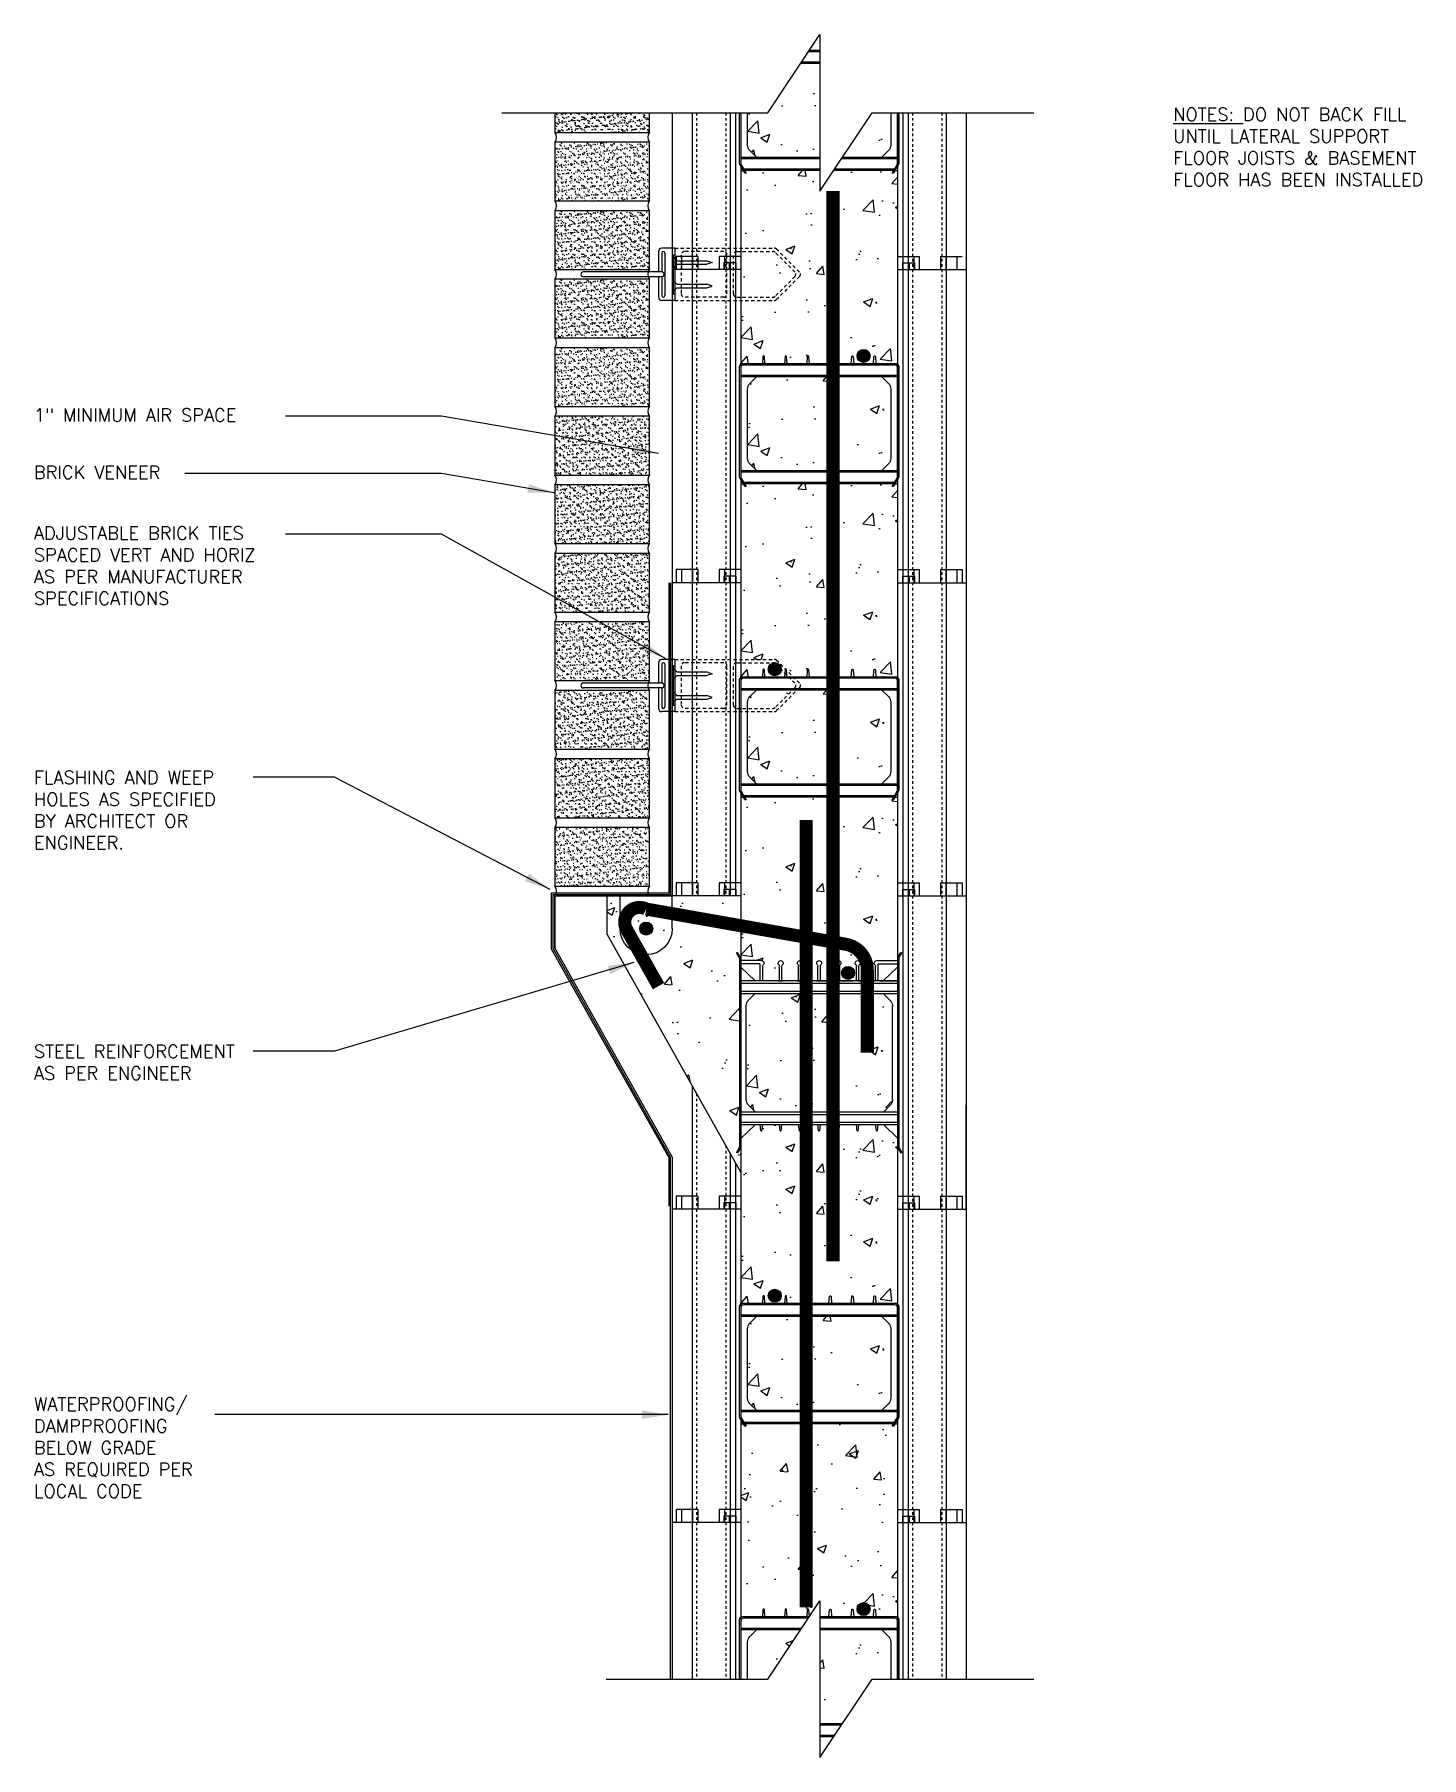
# Model space of a CAD drawing. Header units: inches. Extents: x -22.1 to 31, y -80.7 to -14.7.
import ezdxf

# ---------------------------------------------------------------- set-up
doc = ezdxf.new("R2010")
doc.units = ezdxf.units.IN
doc.header["$MEASUREMENT"] = 0
doc.linetypes.add('DASHED2', pattern=[0.375, 0.25, -0.125])
doc.linetypes.add('HIDDEN2', pattern=[0.1875, 0.125, -0.0625])
for name, color, linetype in [('LAYER 12', 12, 'Continuous'), ('LAYER 13', 13, 'Continuous'), ('LAYER 3', 3, 'Continuous'), ('LAYER 5', 5, 'Continuous'), ('LAYER 7', 7, 'Continuous'), ('LAYER 8', 8, 'Continuous')]:
    doc.layers.add(name, color=color, linetype=linetype)
doc.styles.add('NOTES', font='simplex.shx', dxfattribs={"height": 1})
doc.dimstyles.new('DIM-18$7', dxfattribs={"dimscale": 8, "dimtxt": 0.09375, "dimasz": 0.125, "dimexe": 0.1875, "dimexo": 0.0625, "dimgap": 0.0625, "dimtad": 0, "dimtih": 1, "dimtoh": 1, "dimdec": 4, "dimzin": 3, "dimdsep": 46, "dimlunit": 4, "dimtxsty": 'NOTES', "dimcen": 0.0625, "dimadec": 0, "dimazin": 0, "dimtfac": 1, "dimtdec": 4, "dimtofl": 0, "dimtmove": 0, "dimatfit": 3, "dimfxl": 1, "dimfrac": 2, "dimtolj": 1, "dimtzin": 0, "dimarcsym": 0})
pattern_1 = [(37.5, (0.03125, -1.125), (-0.0078742, 0.240853), [0, -0.19, 0, -0.2125, 0, -0.203125]), (7.5, (0.03125, -1.125), (0.221222, 0.3527683), [0, -0.1025, 0, -0.17125, 0, -0.065625]), (327.5, (-0.1225, -1.125), (0.3892677, 0.0007074), [0, -0.0625, 0, -0.225, 0, -0.29375]), (317.5, (-0.1225, -1.125), (0.3757658, 0.1097094), [0, -0.03125, 0, -0.1475, 0, -0.16875])]

msp = doc.modelspace()

# ---------------------------------------------------------------- texts
at = {"layer": 'LAYER 7', "char_height": 0.5, "attachment_point": 1, "style": 'NOTES'}
for s, insert in [('\\A1;{\\LNOTES:} DO NOT BACK FILL\\PUNTIL LATERAL SUPPORT\\PFLOOR JOISTS & BASEMENT\\PFLOOR HAS BEEN INSTALLED', (21.527, -17.518)), ('\\A1;1" MINIMUM AIR SPACE', (-22.109, -29.034)), ('\\A1;BRICK VENEER', (-22.109, -31.226)), ('\\A1;ADJUSTABLE BRICK TIES\\PSPACED VERT AND HORIZ\\PAS PER MANUFACTURER\\PSPECIFICATIONS', (-22.109, -33.556)), ('\\A1;FLASHING AND WEEP\\PHOLES AS SPECIFIED\\PBY ARCHITECT OR\\PENGINEER.', (-22.109, -42.916)), ('\\A1;STEEL REINFORCEMENT\\PAS PER ENGINEER', (-22.109, -53.408)), ('\\A1;WATERPROOFING/\\PDAMPPROOFING\\PBELOW GRADE\\PAS REQUIRED PER\\PLOCAL CODE', (-22.109, -66.919))]:
    msp.add_mtext_dynamic_manual_height_columns(s, width=21.46361, gutter_width=5, heights=[0], dxfattribs=dict(at, insert=insert))

# ---------------------------------------------------------------- blocks, each defined once
blk = doc.blocks.new('A$C17401F27')
at = {"layer": 'LAYER 8'}
for p, q in [((0, 0), (0, 0.422)), ((0.141, 0.281), (0, 0.422)), ((0, 0), (0.141, 0.141)), ((0.141, 0.281), (1.289, 0.281)), ((0.141, 0.141), (1.289, 0.141)), ((1.5, 0.211), (1.289, 0.281)), ((1.289, 0.141), (1.5, 0.211))]:
    blk.add_line(p, q, dxfattribs=at)
blk = doc.blocks.new('A$C2ABE6609')
at = {"layer": 'LAYER 8'}
for p, q in [((3.594, 2), (3.094, 2)), ((3.594, 2), (3.594, 0)), ((2.969, 1.875), (2.969, 1.094)), ((3.094, 1.812), (3.094, 1.094)), ((3.219, 1.812), (3.219, 0.187)), ((3.531, 1.75), (3.531, 0.25)), ((3.531, 1.75), (3.594, 1.75)), ((3.094, 1.094), (0.094, 1.094)), ((3.094, 0.906), (0.094, 0.906)), ((2.969, 0.906), (2.969, 0.125)), ((3.094, 0.906), (3.094, 0.187)), ((3.531, 0.25), (3.594, 0.25)), ((3.594, 0), (3.094, 0))]:
    blk.add_line(p, q, dxfattribs=at)
at = {"layer": 'LAYER 8', "linetype": 'HIDDEN2'}
for p, q in [((3.594, 2), (7.406, 2)), ((3.844, 1.75), (3.844, 0.25)), ((5.469, 1.875), (3.969, 1.875)), ((5.594, 0.25), (5.594, 1.75)), ((5.844, 0.25), (5.844, 1.75)), ((5.969, 1.875), (7.354, 1.875)), ((8.193, 1.088), (7.443, 1.838)), ((8.37, 1.088), (7.495, 1.963)), ((8.193, 0.912), (7.443, 0.162)), ((8.37, 0.912), (7.495, 0.037)), ((5.469, 0.125), (3.969, 0.125)), ((5.969, 0.125), (7.354, 0.125)), ((3.594, 0), (7.406, 0))]:
    blk.add_line(p, q, dxfattribs=at)
at = {"layer": 'LAYER 8'}
for centre, radius, start, end in [((3.094, 1.875), 0.125, 90, 180), ((3.156, 1.812), 0.0625, 0, 180), ((0.094, 1), 0.0938, 90, 270), ((3.094, 1), 0.0938, 270, 90), ((3.094, 0.125), 0.125, 180, 270), ((3.156, 0.187), 0.0625, 180, 0)]:
    blk.add_arc(centre, radius, start, end, dxfattribs=at)
at = {"layer": 'LAYER 8', "linetype": 'HIDDEN2'}
for centre, start, end in [((7.406, 1.875), 45, 90), ((3.969, 1.75), 90, 180), ((5.469, 1.75), 0, 90), ((5.969, 1.75), 90, 180), ((7.354, 1.75), 45, 90), ((8.104, 1), 315, 45), ((8.281, 1), 315, 45), ((3.969, 0.25), 180, 270), ((5.469, 0.25), 270, 0), ((5.969, 0.25), 180, 270), ((7.354, 0.25), 270, 315), ((7.406, 0.125), 270, 315)]:
    blk.add_arc(centre, 0.125, start, end, dxfattribs=at)
blk = doc.blocks.new('A$C5AF63E31')
at = {"layer": 'LAYER 12'}
for p, q in [((0.35, 12.5), (0.35, 12)), ((0.975, 12.5), (0.35, 12.5)), ((0.35, 12.5), (0.35, 12)), ((0.975, 12.5), (0.35, 12.5)), ((0.765, 12), (0.765, 0)), ((0.975, 12.5), (0.975, 12)), ((0.975, 12.5), (0.975, 12)), ((2, 12.5), (2, 12)), ((2.625, 12.5), (2, 12.5)), ((2, 12.5), (2, 12)), ((2.625, 12.5), (2, 12.5)), ((2.175, 12.25), (2.175, 12)), ((2.425, 12.25), (2.175, 12.25)), ((2.175, 12.25), (2.175, 12)), ((2.425, 12.25), (2.175, 12.25)), ((2.21, 12), (2.21, 0)), ((2.425, 12.25), (2.425, 0)), ((2.425, 12.25), (2.425, 12)), ((2.625, 12.5), (2.625, 12)), ((8.625, 12.5), (9.25, 12.5)), ((8.625, 12.5), (8.625, 12)), ((8.625, 12.5), (9.25, 12.5)), ((9.25, 12.5), (9.25, 12)), ((9.25, 12.5), (9.25, 12)), ((10.275, 12.5), (10.275, 12)), ((10.275, 12.5), (10.9, 12.5)), ((10.275, 12.5), (10.275, 12)), ((10.275, 12.5), (10.9, 12.5)), ((10.9, 12.5), (10.9, 12)), ((10.9, 12.5), (10.9, 12)), ((2.5, 9.841), (2.462, 9.819)), ((2.575, 9.624), (2.462, 9.819)), ((2.625, 9.624), (2.5, 9.841)), ((2.575, 9.624), (2.575, 2.376)), ((2.625, 9.624), (2.625, 2.376)), ((3.431, 9.524), (2.625, 9.524)), ((3.362, 9.399), (2.625, 9.399)), ((3.175, 8.745), (2.625, 9.275)), ((3.362, 8.795), (3.362, 9.399)), ((3.462, 8.795), (3.462, 9.313)), ((4.1, 8.795), (4.1, 9.313)), ((4.2, 8.795), (4.2, 9.313)), ((4.837, 8.795), (4.837, 9.313)), ((4.937, 8.795), (4.937, 9.313)), ((5.575, 8.795), (5.575, 9.313)), ((5.675, 8.795), (5.675, 9.313)), ((6.312, 8.795), (6.312, 9.313)), ((6.412, 8.795), (6.412, 9.313)), ((7.05, 8.795), (7.05, 9.313)), ((7.15, 8.795), (7.15, 9.313)), ((7.787, 8.795), (7.787, 9.313)), ((7.837, 9.524), (8.625, 9.524)), ((7.887, 8.795), (7.887, 9.399)), ((7.887, 9.399), (8.625, 9.399)), ((8.075, 8.745), (8.625, 9.275)), ((8.625, 9.624), (8.75, 9.841)), ((8.625, 9.624), (8.625, 2.376)), ((8.675, 9.624), (8.787, 9.819)), ((8.675, 9.624), (8.675, 2.376)), ((8.75, 9.841), (8.787, 9.819)), ((2.625, 8.745), (3.175, 8.745)), ((3.312, 8.745), (2.625, 8.745)), ((2.625, 8.745), (8.625, 8.745)), ((8.625, 8.655), (2.625, 8.655)), ((3.312, 8.745), (3.512, 8.745)), ((4.125, 8.745), (3.512, 8.745)), ((4.05, 8.745), (4.25, 8.745)), ((4.925, 8.745), (4.325, 8.745)), ((4.787, 8.745), (4.987, 8.745)), ((5.675, 8.745), (5.125, 8.745)), ((5.725, 8.745), (5.525, 8.745)), ((6.462, 8.745), (6.262, 8.745)), ((7.2, 8.745), (7, 8.745)), ((7.737, 8.745), (7.937, 8.745)), ((7.937, 8.745), (8.075, 8.745)), ((8.625, 8.355), (2.625, 8.355)), ((8.625, 8.265), (2.625, 8.265)), ((3.175, 8.265), (2.903, 7.993)), ((8.075, 8.265), (8.327, 8.013)), ((2.815, 4.199), (2.815, 7.78)), ((8.415, 4.199), (8.415, 7.8)), ((10.485, 4.719), (10.485, 0)), ((3.165, 3.725), (2.903, 3.987)), ((8.065, 3.725), (8.327, 3.987)), ((2.625, 3.725), (8.625, 3.725)), ((8.625, 3.635), (2.625, 3.635)), ((8.625, 3.335), (2.625, 3.335)), ((8.625, 3.245), (2.625, 3.245)), ((3.165, 3.245), (2.625, 2.724)), ((3.393, 3.011), (3.362, 3.245)), ((3.432, 3.011), (3.462, 3.245)), ((4.13, 3.011), (4.1, 3.245)), ((4.17, 3.011), (4.2, 3.245)), ((4.868, 3.011), (4.837, 3.245)), ((4.907, 3.011), (4.937, 3.245)), ((5.605, 3.011), (5.575, 3.245)), ((5.645, 3.011), (5.675, 3.245)), ((6.343, 3.011), (6.312, 3.245)), ((6.382, 3.011), (6.412, 3.245)), ((7.08, 3.011), (7.05, 3.245)), ((7.12, 3.011), (7.15, 3.245)), ((7.818, 3.011), (7.787, 3.245)), ((7.857, 3.011), (7.887, 3.245)), ((8.065, 3.245), (8.625, 2.71)), ((2.575, 2.376), (2.462, 2.181)), ((2.5, 2.159), (2.462, 2.181)), ((2.625, 2.376), (2.5, 2.159)), ((8.625, 2.376), (8.75, 2.159)), ((8.675, 2.376), (8.787, 2.181)), ((8.75, 2.159), (8.787, 2.181)), ((9.04, 2.151), (9.04, 0)), ((8.825, 1.768), (8.825, 0)), ((0.15, 0.5), (0.15, 0)), ((0.775, 0.5), (0.15, 0.5)), ((0.354, 0.5), (0.354, 0)), ((0.979, 0.5), (0.354, 0.5)), ((0.354, 0.5), (0.354, 0)), ((0.979, 0.5), (0.354, 0.5)), ((0.354, 0.5), (0.354, 0)), ((0.979, 0.5), (0.354, 0.5)), ((0.775, 0.5), (0.775, 0)), ((0.979, 0.5), (0.979, 0)), ((0.979, 0.5), (0.979, 0)), ((0.979, 0.5), (0.979, 0)), ((1.8, 0.5), (1.8, 0)), ((2.425, 0.5), (1.8, 0.5)), ((1.975, 0.25), (1.975, 0)), ((2.225, 0.25), (1.975, 0.25)), ((2.004, 0.5), (2.004, 0)), ((2.625, 0.5), (2.004, 0.5)), ((2.004, 0.5), (2.004, 0)), ((2.625, 0.5), (2.004, 0.5)), ((2.004, 0.5), (2.004, 0)), ((2.625, 0.5), (2.004, 0.5)), ((2.179, 0.25), (2.179, 0)), ((2.429, 0.25), (2.179, 0.25)), ((2.179, 0.25), (2.179, 0)), ((2.429, 0.25), (2.179, 0.25)), ((2.179, 0.25), (2.179, 0)), ((2.429, 0.25), (2.179, 0.25)), ((2.425, 0.5), (2.425, 0)), ((2.429, 0.25), (2.429, 0)), ((2.429, 0.25), (2.429, 0)), ((8.625, 0.5), (9.246, 0.5)), ((8.625, 0.5), (9.246, 0.5)), ((8.625, 0.5), (9.246, 0.5)), ((8.821, 0.25), (8.821, 0)), ((8.821, 0.25), (9.071, 0.25)), ((8.821, 0.25), (9.071, 0.25)), ((8.821, 0.25), (8.821, 0)), ((8.821, 0.25), (9.071, 0.25)), ((8.825, 0.5), (8.825, 0)), ((8.825, 0.5), (9.45, 0.5)), ((9.025, 0.25), (9.275, 0.25)), ((9.071, 0.25), (9.071, 0)), ((9.071, 0.25), (9.071, 0)), ((9.071, 0.25), (9.071, 0)), ((9.246, 0.5), (9.246, 0)), ((9.246, 0.5), (9.246, 0)), ((9.246, 0.5), (9.246, 0)), ((9.275, 0.25), (9.275, 0)), ((9.45, 0.5), (9.45, 0)), ((10.271, 0.5), (10.271, 0)), ((10.271, 0.5), (10.896, 0.5)), ((10.271, 0.5), (10.271, 0)), ((10.271, 0.5), (10.896, 0.5)), ((10.271, 0.5), (10.271, 0)), ((10.271, 0.5), (10.896, 0.5)), ((10.475, 0.5), (10.475, 0)), ((10.475, 0.5), (11.1, 0.5)), ((10.896, 0.5), (10.896, 0)), ((10.896, 0.5), (10.896, 0)), ((10.896, 0.5), (10.896, 0)), ((11.1, 0.5), (11.1, 0))]:
    blk.add_line(p, q, dxfattribs=at)
at = {"layer": 'LAYER 12', "linetype": 'DASHED2', "ltscale": 0.15}
for p, q in [((0.925, 12), (0.925, 0)), ((2.05, 12), (2.05, 0)), ((10.325, 4.435), (10.325, 0)), ((9.2, 2.435), (9.2, 0))]:
    blk.add_line(p, q, dxfattribs=at)
at = {"layer": 'LAYER 12'}
for centre, radius, start, end in [((3.425, 9.433), 0.0912, 307.48633, 93.47657), ((3.524, 9.317), 0.0619, 134.99032, 183.92634), ((4.15, 9.43), 0.0936, 311.72787, 228.27213), ((4, 9.313), 0.1, 0, 28.69724), ((4.3, 9.313), 0.1, 151.30276, 180), ((4.887, 9.43), 0.0936, 311.72787, 228.27213), ((4.737, 9.313), 0.1, 0, 28.69724), ((5.037, 9.313), 0.1, 151.30276, 180), ((5.625, 9.43), 0.0936, 311.72787, 228.27213), ((5.475, 9.313), 0.1, 0, 28.69724), ((5.775, 9.313), 0.1, 151.30276, 180), ((6.362, 9.43), 0.0936, 311.72787, 228.27213), ((6.212, 9.313), 0.1, 0, 28.69724), ((6.512, 9.313), 0.1, 151.30276, 180), ((7.1, 9.43), 0.0936, 311.72787, 228.27213), ((6.95, 9.313), 0.1, 0, 28.69724), ((7.25, 9.313), 0.1, 151.30276, 180), ((7.837, 9.43), 0.0936, 90, 228.27204), ((7.675, 9.309), 0.112, 1.59973, 27.09751), ((3.312, 8.795), 0.05, 270, 0), ((3.512, 8.795), 0.05, 180, 270), ((4.05, 8.795), 0.05, 270, 0), ((4.25, 8.795), 0.05, 180, 270), ((4.787, 8.795), 0.05, 270, 0), ((4.987, 8.795), 0.05, 180, 270), ((5.525, 8.795), 0.05, 270, 0), ((5.725, 8.795), 0.05, 180, 270), ((6.262, 8.795), 0.05, 270, 0), ((6.462, 8.795), 0.05, 180, 270), ((7, 8.795), 0.05, 270, 0), ((7.2, 8.795), 0.05, 180, 270), ((7.737, 8.795), 0.05, 270, 0), ((7.937, 8.795), 0.05, 180, 270), ((3.115, 7.78), 0.3, 135, 180), ((8.115, 7.8), 0.3, 0, 45), ((3.115, 4.199), 0.3, 180, 225), ((8.115, 4.199), 0.3, 315, 0), ((3.412, 3.015), 0.02, 191.30993, 348.69007), ((4.15, 3.015), 0.02, 191.30993, 348.69007), ((4.887, 3.015), 0.02, 191.30993, 348.69007), ((5.625, 3.015), 0.02, 191.30993, 348.69007), ((6.362, 3.015), 0.02, 191.30993, 348.69007), ((7.1, 3.015), 0.02, 191.30993, 348.69007), ((7.837, 3.015), 0.02, 191.30993, 348.69007)]:
    blk.add_arc(centre, radius, start, end, dxfattribs=at)
at = {"layer": 'LAYER 3'}
for p, q in [((0, 12), (0, 0)), ((2.625, 12), (0, 12)), ((2.625, 12), (2.625, 0)), ((8.625, 12), (8.625, 0)), ((8.625, 12), (15.75, 12)), ((11.25, 10.75), (11.25, 12)), ((13.25, 10.75), (13.25, 12)), ((13.75, 10.524), (13.75, 12)), ((15.75, 10), (15.75, 12)), ((13.75, 10.524), (8.625, 1.413)), ((15.75, 10), (11.25, 2)), ((11.25, 2), (11.25, 0)), ((2.625, 0), (0, 0)), ((8.625, 0), (11.25, 0))]:
    blk.add_line(p, q, dxfattribs=at)
blk.add_arc((12.25, 10.75), 1, 180, 0, dxfattribs=at)
blk = doc.blocks.new('A$C0D8549CC')
at = {"layer": 'LAYER 12'}
for p, q in [((0.35, 12.5), (0.35, 12)), ((0.975, 12.5), (0.35, 12.5)), ((0.35, 12.5), (0.35, 12)), ((0.975, 12.5), (0.35, 12.5)), ((0.765, 12), (0.765, 0)), ((0.975, 12.5), (0.975, 12)), ((0.975, 12.5), (0.975, 12)), ((2, 12.5), (2, 12)), ((2.625, 12.5), (2, 12.5)), ((2, 12.5), (2, 12)), ((2.625, 12.5), (2, 12.5)), ((2.175, 12.25), (2.175, 12)), ((2.425, 12.25), (2.175, 12.25)), ((2.175, 12.25), (2.175, 12)), ((2.425, 12.25), (2.175, 12.25)), ((2.21, 12), (2.21, 0)), ((2.425, 12.25), (2.425, 0)), ((2.425, 12.25), (2.425, 12)), ((2.625, 12.5), (2.625, 12)), ((8.625, 12.5), (9.25, 12.5)), ((8.625, 12.5), (8.625, 12)), ((8.625, 12.5), (9.25, 12.5)), ((8.825, 12.25), (8.825, 0)), ((8.825, 12.25), (9.075, 12.25)), ((8.825, 12.25), (8.825, 12)), ((8.825, 12.25), (9.075, 12.25)), ((9.04, 12), (9.04, 0)), ((9.075, 12.25), (9.075, 12)), ((9.075, 12.25), (9.075, 12)), ((9.25, 12.5), (9.25, 12)), ((9.25, 12.5), (9.25, 12)), ((10.275, 12.5), (10.275, 12)), ((10.275, 12.5), (10.9, 12.5)), ((10.275, 12.5), (10.275, 12)), ((10.275, 12.5), (10.9, 12.5)), ((10.485, 12), (10.485, 0)), ((10.9, 12.5), (10.9, 12)), ((10.9, 12.5), (10.9, 12)), ((0.15, 0.5), (0.15, 0)), ((0.775, 0.5), (0.15, 0.5)), ((0.354, 0.5), (0.354, 0)), ((0.979, 0.5), (0.354, 0.5)), ((0.354, 0.5), (0.354, 0)), ((0.979, 0.5), (0.354, 0.5)), ((0.354, 0.5), (0.354, 0)), ((0.979, 0.5), (0.354, 0.5)), ((0.775, 0.5), (0.775, 0)), ((0.979, 0.5), (0.979, 0)), ((0.979, 0.5), (0.979, 0)), ((0.979, 0.5), (0.979, 0)), ((1.8, 0.5), (1.8, 0)), ((2.425, 0.5), (1.8, 0.5)), ((1.975, 0.25), (1.975, 0)), ((2.225, 0.25), (1.975, 0.25)), ((2.004, 0.5), (2.004, 0)), ((2.625, 0.5), (2.004, 0.5)), ((2.004, 0.5), (2.004, 0)), ((2.625, 0.5), (2.004, 0.5)), ((2.004, 0.5), (2.004, 0)), ((2.625, 0.5), (2.004, 0.5)), ((2.179, 0.25), (2.179, 0)), ((2.429, 0.25), (2.179, 0.25)), ((2.179, 0.25), (2.179, 0)), ((2.429, 0.25), (2.179, 0.25)), ((2.179, 0.25), (2.179, 0)), ((2.429, 0.25), (2.179, 0.25)), ((2.425, 0.5), (2.425, 0)), ((2.429, 0.25), (2.429, 0)), ((2.429, 0.25), (2.429, 0)), ((8.625, 0.5), (9.246, 0.5)), ((8.625, 0.5), (9.246, 0.5)), ((8.625, 0.5), (9.246, 0.5)), ((8.821, 0.25), (8.821, 0)), ((8.821, 0.25), (9.071, 0.25)), ((8.821, 0.25), (9.071, 0.25)), ((8.821, 0.25), (8.821, 0)), ((8.821, 0.25), (9.071, 0.25)), ((8.825, 0.5), (8.825, 0)), ((8.825, 0.5), (9.45, 0.5)), ((9.025, 0.25), (9.275, 0.25)), ((9.071, 0.25), (9.071, 0)), ((9.071, 0.25), (9.071, 0)), ((9.071, 0.25), (9.071, 0)), ((9.246, 0.5), (9.246, 0)), ((9.246, 0.5), (9.246, 0)), ((9.246, 0.5), (9.246, 0)), ((9.275, 0.25), (9.275, 0)), ((9.45, 0.5), (9.45, 0)), ((10.271, 0.5), (10.271, 0)), ((10.271, 0.5), (10.896, 0.5)), ((10.271, 0.5), (10.271, 0)), ((10.271, 0.5), (10.896, 0.5)), ((10.271, 0.5), (10.271, 0)), ((10.271, 0.5), (10.896, 0.5)), ((10.475, 0.5), (10.475, 0)), ((10.475, 0.5), (11.1, 0.5)), ((10.896, 0.5), (10.896, 0)), ((10.896, 0.5), (10.896, 0)), ((10.896, 0.5), (10.896, 0)), ((11.1, 0.5), (11.1, 0))]:
    blk.add_line(p, q, dxfattribs=at)
at = {"layer": 'LAYER 12', "linetype": 'DASHED2', "ltscale": 0.15}
for p, q in [((0.925, 12), (0.925, 0)), ((2.05, 12), (2.05, 0)), ((9.2, 12), (9.2, 0)), ((10.325, 12), (10.325, 0))]:
    blk.add_line(p, q, dxfattribs=at)
at = {"layer": 'LAYER 12'}
for points in [[(3.449, 8.388), (3.549, 8.388), (3.529, 8.661, 0.919485), (3.469, 8.661), (3.449, 8.388)], [(4.3, 8.388), (4.4, 8.388), (4.379, 8.661, 0.919485), (4.32, 8.661), (4.299, 8.388)], [(5.15, 8.388), (5.25, 8.388), (5.23, 8.661, 0.919485), (5.17, 8.661), (5.15, 8.388)], [(6.1, 8.388), (6, 8.388), (6.02, 8.661, -0.919485), (6.08, 8.661), (6.1, 8.388)], [(6.95, 8.388), (6.85, 8.388), (6.871, 8.661, -0.919485), (6.93, 8.661), (6.951, 8.388)], [(7.801, 8.388), (7.701, 8.388), (7.721, 8.661, -0.919485), (7.781, 8.661), (7.801, 8.388)], [(2.675, 8.388, 0.414214), (2.575, 8.288), (2.575, 4.065, 0.13052), (2.588, 4.015), (2.775, 3.688), (2.825, 3.688), (2.638, 4.015, -0.13052), (2.625, 4.065), (2.625, 8.238, -0.414214), (2.725, 8.338), (3.025, 8.338), (5.625, 8.338), (8.225, 8.338), (8.525, 8.338, -0.414214), (8.625, 8.238), (8.625, 4.065, -0.13052), (8.612, 4.015), (8.425, 3.688), (8.475, 3.688), (8.662, 4.015, 0.13052), (8.675, 4.065), (8.675, 8.288, 0.414214), (8.575, 8.388)], [(3.225, 7.888), (2.973, 7.636, 0.198912), (2.885, 7.424), (2.885, 4.763, 0.198912), (2.973, 4.55), (3.235, 4.288)], [(8.015, 4.288), (8.277, 4.55, 0.198912), (8.365, 4.763), (8.365, 7.424, 0.198912), (8.277, 7.636), (8.025, 7.888)]]:
    blk.add_lwpolyline(points, format="xyb", dxfattribs=at)
for points in [[(2.625, 8.388), (2.675, 8.388), (3.025, 8.388), (5.625, 8.388), (8.225, 8.388), (8.575, 8.388), (8.625, 8.388)], [(2.625, 7.938), (3.025, 7.938), (5.625, 7.938), (8.225, 7.938), (8.625, 7.938)], [(2.625, 7.888), (3.025, 7.888), (5.625, 7.888), (8.225, 7.888), (8.625, 7.888)], [(2.625, 4.288), (3.025, 4.288), (5.625, 4.288), (8.225, 4.288), (8.625, 4.288)], [(2.625, 4.238), (3.025, 4.238), (5.625, 4.238), (8.225, 4.238), (8.625, 4.238)], [(2.718, 3.788), (2.625, 3.788)], [(2.739, 3.838), (3.025, 3.838), (5.625, 3.838), (8.225, 3.838), (8.511, 3.838)], [(2.768, 3.788), (3.025, 3.788), (5.625, 3.788), (8.225, 3.788), (8.482, 3.788)], [(8.625, 3.788), (8.532, 3.788)]]:
    blk.add_lwpolyline(points, dxfattribs=at)
at = {"layer": 'LAYER 3'}
for p, q in [((0, 12), (0, 0)), ((2.625, 12), (0, 12)), ((2.625, 12), (2.625, 0)), ((8.625, 12), (8.625, 0)), ((8.625, 12), (11.25, 12)), ((11.25, 12), (11.25, 0)), ((2.625, 0), (0, 0)), ((8.625, 0), (11.25, 0))]:
    blk.add_line(p, q, dxfattribs=at)

# ---------------------------------------------------------------- hatches: boundary and pattern name
at = {"layer": 'LAYER 12'}
h = msp.add_hatch(dxfattribs=at)
h.set_pattern_fill('AR-SAND', color=256, scale=0.125, style=0)
h.set_pattern_definition([(37.5, (0.03125, 9.375), (-0.0078742, 0.240853), [0, -0.19, 0, -0.2125, 0, -0.203125]), (7.5, (0.03125, 9.375), (0.221222, 0.3527683), [0, -0.1025, 0, -0.17125, 0, -0.065625]), (327.5, (-0.1225, 9.375), (0.3892677, 0.0007074), [0, -0.0625, 0, -0.225, 0, -0.29375]), (317.5, (-0.1225, 9.375), (0.375766, 0.1097094), [0, -0.03125, 0, -0.1475, 0, -0.16875])])
h.paths.add_polyline_path([(-2.156, -17.705), (-2.156, -18.455), (1.469, -18.455), (1.469, -17.705)])
h = msp.add_hatch(dxfattribs=at)
h.set_pattern_fill('AR-SAND', color=256, scale=0.125, style=0)
h.set_pattern_definition([(37.5, (0.03125, 6.75), (-0.0078742, 0.240853), [0, -0.19, 0, -0.2125, 0, -0.203125]), (7.5, (0.03125, 6.75), (0.221222, 0.3527683), [0, -0.1025, 0, -0.17125, 0, -0.065625]), (327.5, (-0.1225, 6.75), (0.3892677, 0.0007074), [0, -0.0625, 0, -0.225, 0, -0.29375]), (317.5, (-0.1225, 6.75), (0.375766, 0.1097094), [0, -0.03125, 0, -0.1475, 0, -0.16875])])
h.paths.add_polyline_path([(-2.156, -18.83), (-2.156, -21.08), (1.469, -21.08), (1.469, -18.83)])
h = msp.add_hatch(dxfattribs=at)
h.set_pattern_fill('AR-SAND', color=256, scale=0.125, style=0)
h.set_pattern_definition([(37.5, (0.03125, 4.125), (-0.0078742, 0.240853), [0, -0.19, 0, -0.2125, 0, -0.203125]), (7.5, (0.03125, 4.125), (0.221222, 0.3527683), [0, -0.1025, 0, -0.17125, 0, -0.065625]), (327.5, (-0.1225, 4.125), (0.3892677, 0.0007074), [0, -0.0625, 0, -0.225, 0, -0.29375]), (317.5, (-0.1225, 4.125), (0.375766, 0.1097094), [0, -0.03125, 0, -0.1475, 0, -0.16875])])
h.paths.add_polyline_path([(-2.156, -21.455), (-2.156, -23.705), (1.469, -23.705), (1.469, -21.455)])
h = msp.add_hatch(dxfattribs=at)
h.set_pattern_fill('AR-SAND', color=256, scale=0.125, style=0)
h.set_pattern_definition([(37.5, (0.03125, 1.5), (-0.0078742, 0.240853), [0, -0.19, 0, -0.2125, 0, -0.203125]), (7.5, (0.03125, 1.5), (0.221222, 0.3527683), [0, -0.1025, 0, -0.17125, 0, -0.065625]), (327.5, (-0.1225, 1.5), (0.3892677, 0.0007074), [0, -0.0625, 0, -0.225, 0, -0.29375]), (317.5, (-0.1225, 1.5), (0.375766, 0.1097094), [0, -0.03125, 0, -0.1475, 0, -0.16875])])
h.paths.add_polyline_path([(-2.156, -24.08), (-2.156, -26.33), (1.469, -26.33), (1.469, -24.08)])
h = msp.add_hatch(dxfattribs=at)
h.set_pattern_fill('AR-SAND', color=256, scale=0.125, style=0)
h.set_pattern_definition(pattern_1)
h.paths.add_polyline_path([(-2.156, -26.705), (-2.156, -28.955), (1.469, -28.955), (1.469, -26.705)])
h = msp.add_hatch(dxfattribs=at)
h.set_pattern_fill('AR-SAND', color=256, scale=0.125, style=0)
h.set_pattern_definition(pattern_1)
h.paths.add_polyline_path([(-2.156, -29.33), (-2.156, -31.58), (1.469, -31.58), (1.469, -29.33)])
h = msp.add_hatch(dxfattribs=at)
h.set_pattern_fill('AR-SAND', color=256, scale=0.125, style=0)
h.set_pattern_definition(pattern_1)
h.paths.add_polyline_path([(1.469, -34.205), (1.469, -31.955), (-2.156, -31.955), (-2.156, -34.205)])
h = msp.add_hatch(dxfattribs=at)
h.set_pattern_fill('AR-SAND', color=256, scale=0.125, style=0)
h.set_pattern_definition(pattern_1)
h.paths.add_polyline_path([(1.469, -36.83), (1.469, -34.58), (-2.156, -34.58), (-2.156, -36.83)])
h = msp.add_hatch(dxfattribs=at)
h.set_pattern_fill('AR-SAND', color=256, scale=0.125, style=0)
h.set_pattern_definition(pattern_1)
h.paths.add_polyline_path([(-2.156, -37.205), (-2.156, -39.455), (1.469, -39.455), (1.469, -37.205)])
h = msp.add_hatch(dxfattribs=at)
h.set_pattern_fill('AR-SAND', color=256, scale=0.125, style=0)
h.set_pattern_definition(pattern_1)
h.paths.add_polyline_path([(-2.156, -39.83), (-2.156, -42.08), (1.469, -42.08), (1.469, -39.83)])
h = msp.add_hatch(dxfattribs=at)
h.set_pattern_fill('AR-SAND', color=256, scale=0.125, style=0)
h.set_pattern_definition(pattern_1)
h.paths.add_polyline_path([(-2.156, -42.455), (-2.156, -44.705), (1.469, -44.705), (1.469, -42.455)])
h = msp.add_hatch(dxfattribs=at)
h.set_pattern_fill('AR-SAND', color=256, scale=0.125, style=0)
h.set_pattern_definition(pattern_1)
h.paths.add_polyline_path([(1.469, -47.33), (1.469, -45.08), (-2.156, -45.08), (-2.156, -47.33)])
at = {"layer": 'LAYER 13'}
h = msp.add_hatch(dxfattribs=at)
h.set_pattern_fill('AR-CONC,_O', color=256, scale=0.5)
h.set_pattern_definition([(50, (5.2288, -19.417), (3.5863, -0.3138), [0.375, -4.125]), (355, (5.2288, -19.417), (-0.6938, 3.761), [0.3, -3.3]), (100.45, (5.5276, -19.443), (2.8925, 3.4472), [0.3187, -3.5057]), (46.184, (5.2288, -18.417), (5.3362, -0.8276), [0.5625, -6.1875]), (96.64, (5.6734, -18.486), (4.6733, 4.8706), [0.478, -5.2586]), (351.18, (5.229, -18.417), (4.6733, 4.8706), [0.45, -4.95]), (21, (5.7288, -18.667), (2.9845, -2.0131), [0.375, -4.125]), (326, (5.7288, -18.667), (1.2166, 3.6258), [0.3, -3.3]), (71.45, (5.9775, -18.8346), (4.2011, 1.6127), [0.3187, -3.5057]), (37.5, (5.2288, -19.4169), (0.0608, 1.66447), [0, -3.26, 0, -3.35, 0, -3.3125]), (7.5, (5.2288, -19.4169), (1.31535, 1.97206), [0, -1.91, 0, -3.185, 0, -1.2625]), (327.5, (4.1138, -19.4169), (2.66911, -0.11277), [0, -1.25, 0, -3.9, 0, -5.175]), (317.5, (3.6138, -19.417), (2.9159, 0.5005), [0, -1.625, 0, -2.59, 0, -3.675])])
h.paths.add_polyline_path([(8, -15.817), (7.969, -15.817), (7.259, -15.817), (6, -17.705), (5.229, -17.705), (5.229, -18.943, 0.198912), (5.317, -19.155), (5.579, -19.417), (8, -19.417)])
h.paths.add_polyline_path([(10.709, -18.943), (10.709, -17.705), (10, -17.705), (8.859, -19.417), (10.359, -19.417), (10.621, -19.155, 0.198912)])
h = msp.add_hatch(dxfattribs=at)
h.set_pattern_fill('AR-CONC,_O', color=256, scale=0.5)
h.set_pattern_definition([(50, (4.9688, -27.317), (3.5863, -0.3138), [0.375, -4.125]), (355, (4.9688, -27.317), (-0.6938, 3.761), [0.3, -3.3]), (100.45, (5.2676, -27.343), (2.8925, 3.4472), [0.3187, -3.5057]), (46.184, (4.9688, -26.317), (5.3362, -0.8276), [0.5625, -6.1875]), (96.636, (5.4134, -26.386), (4.6733, 4.8706), [0.478, -5.2586]), (351.184, (4.969, -26.317), (4.6733, 4.8706), [0.45, -4.95]), (21, (5.4688, -26.567), (2.9845, -2.0131), [0.375, -4.125]), (326, (5.4688, -26.567), (1.2166, 3.6258), [0.3, -3.3]), (71.45, (5.7175, -26.7346), (4.2011, 1.6127), [0.3187, -3.5057]), (37.5, (4.9688, -27.3169), (0.0608, 1.66447), [0, -3.26, 0, -3.35, 0, -3.3125]), (7.5, (4.9688, -27.3169), (1.31535, 1.97206), [0, -1.91, 0, -3.185, 0, -1.2625]), (327.5, (3.8538, -27.3169), (2.66911, -0.11277), [0, -1.25, 0, -3.9, 0, -5.175]), (317.5, (3.3538, -27.317), (2.91593, 0.5005), [0, -1.625, 0, -2.59, 0, -3.675])])
h.paths.add_polyline_path([(10.969, -23.705), (10.969, -19.917), (10.876, -19.917), (10.819, -20.017), (10.769, -20.017), (10.826, -19.917), (10.569, -19.917), (8.526, -19.917), (8, -20.705), (8, -19.917), (7.969, -19.917), (5.369, -19.917), (5.112, -19.917), (5.169, -20.017), (5.119, -20.017), (5.062, -19.917), (4.969, -19.917), (4.969, -22.893), (6.25, -22.893, -0.198912), (6.338, -22.929), (7.213, -23.804, -0.414214), (7.213, -23.981), (6.338, -24.856, -0.198912), (6.25, -24.893), (4.969, -24.893), (4.969, -27.317), (5.019, -27.317), (5.369, -27.317), (5.793, -27.317), (5.813, -27.045, -0.928361), (5.873, -27.044), (5.893, -27.317), (6.643, -27.317), (6.663, -27.045, -0.928361), (6.723, -27.044), (6.743, -27.317), (7.493, -27.317), (7.514, -27.045, -0.928361), (7.574, -27.044), (7.594, -27.317), (7.969, -27.317), (8.344, -27.317), (8.364, -27.045, -0.928215), (8.424, -27.044), (8.444, -27.317), (9.194, -27.317), (9.214, -27.045, -0.928215), (9.274, -27.044), (9.295, -27.317), (10.044, -27.317), (10.065, -27.045, -0.928215), (10.124, -27.044), (10.145, -27.317), (10.569, -27.317), (10.919, -27.317), (10.969, -27.317)])
h.paths.add_polyline_path([(6.518, -27.017, -1), (6.018, -27.017, -1)], flags=16)
h.paths.add_polyline_path([(7.037, -23.981, 0.414214), (7.037, -23.804), (6.287, -23.054, 0.198912), (6.198, -23.018), (4.969, -23.018), (4.969, -23.705), (4.969, -24.768), (6.198, -24.768, 0.198912), (6.287, -24.731)])
h = msp.add_hatch(dxfattribs=at)
h.set_pattern_fill('AR-CONC,_O', color=256, scale=0.5)
h.set_pattern_definition([(50, (5.2288, -31.417), (3.5863, -0.3138), [0.375, -4.125]), (355, (5.2288, -31.417), (-0.6938, 3.761), [0.3, -3.3]), (100.45, (5.5276, -31.443), (2.8925, 3.4472), [0.3187, -3.5057]), (46.184, (5.2288, -30.417), (5.3362, -0.8276), [0.5625, -6.1875]), (96.64, (5.6734, -30.486), (4.6733, 4.8706), [0.478, -5.2586]), (351.18, (5.229, -30.417), (4.6733, 4.8706), [0.45, -4.95]), (21, (5.7288, -30.667), (2.9845, -2.0131), [0.375, -4.125]), (326, (5.7288, -30.667), (1.2166, 3.6258), [0.3, -3.3]), (71.45, (5.9775, -30.8346), (4.2011, 1.6127), [0.3187, -3.5057]), (37.5, (5.2288, -31.4169), (0.0608, 1.66447), [0, -3.26, 0, -3.35, 0, -3.3125]), (7.5, (5.2288, -31.4169), (1.31535, 1.97206), [0, -1.91, 0, -3.185, 0, -1.2625]), (327.5, (4.1138, -31.4169), (2.66911, -0.11277), [0, -1.25, 0, -3.9, 0, -5.175]), (317.5, (3.6138, -31.417), (2.9159, 0.5005), [0, -1.625, 0, -2.59, 0, -3.675])])
h.paths.add_polyline_path([(8.498, -27.817), (7.969, -27.817), (5.569, -27.817), (5.317, -28.069, 0.198912), (5.229, -28.281), (5.229, -30.943, 0.198912), (5.317, -31.155), (5.579, -31.417), (7.969, -31.417), (8.498, -31.417)])
h.paths.add_polyline_path([(10.709, -28.281, 0.198912), (10.621, -28.069), (10.369, -27.817), (8.498, -27.817), (8.498, -31.417), (10.359, -31.417), (10.621, -31.155, 0.198912), (10.709, -30.943)])
h = msp.add_hatch(dxfattribs=at)
h.set_pattern_fill('AR-CONC,_O', color=256, scale=0.5)
h.set_pattern_definition([(50, (4.9688, -39.317), (3.5863, -0.3138), [0.375, -4.125]), (355, (4.9688, -39.317), (-0.6938, 3.761), [0.3, -3.3]), (100.45, (5.2676, -39.343), (2.8925, 3.4472), [0.3187, -3.5057]), (46.184, (4.9688, -38.317), (5.3362, -0.8276), [0.5625, -6.1875]), (96.636, (5.4134, -38.386), (4.6733, 4.8706), [0.478, -5.2586]), (351.184, (4.969, -38.317), (4.6733, 4.8706), [0.45, -4.95]), (21, (5.4688, -38.567), (2.9845, -2.0131), [0.375, -4.125]), (326, (5.4688, -38.567), (1.2166, 3.6258), [0.3, -3.3]), (71.45, (5.7175, -38.7346), (4.2011, 1.6127), [0.3187, -3.5057]), (37.5, (4.9688, -39.3169), (0.0608, 1.66447), [0, -3.26, 0, -3.35, 0, -3.3125]), (7.5, (4.9688, -39.3169), (1.31535, 1.97206), [0, -1.91, 0, -3.185, 0, -1.2625]), (327.5, (3.8538, -39.3169), (2.66911, -0.11277), [0, -1.25, 0, -3.9, 0, -5.175]), (317.5, (3.3538, -39.317), (2.91593, 0.5005), [0, -1.625, 0, -2.59, 0, -3.675])])
h.paths.add_polyline_path([(8.498, -31.917), (7.969, -31.917), (5.369, -31.917), (5.112, -31.917), (5.169, -32.017), (5.119, -32.017), (5.062, -31.917), (4.969, -31.917), (4.969, -35.705), (4.969, -38.643), (6.25, -38.643, -0.198912), (6.338, -38.679), (6.679, -39.02, -0.53835), (6.723, -39.044), (6.725, -39.066), (6.976, -39.317), (7.493, -39.317), (7.514, -39.045, -0.928361), (7.574, -39.044), (7.594, -39.317), (7.969, -39.317), (8.344, -39.317), (8.364, -39.045, -0.928215), (8.424, -39.044), (8.444, -39.317), (8.498, -39.317)])
h.paths.add_polyline_path([(10.969, -35.705), (10.969, -31.917), (10.876, -31.917), (10.819, -32.017), (10.769, -32.017), (10.826, -31.917), (10.569, -31.917), (8.498, -31.917), (8.498, -39.317), (9.194, -39.317), (9.214, -39.045, -0.928215), (9.274, -39.044), (9.295, -39.317), (10.044, -39.317), (10.065, -39.045, -0.928215), (10.124, -39.044), (10.145, -39.317), (10.569, -39.317), (10.919, -39.317), (10.969, -39.317)])
h.paths.add_polyline_path([(9.919, -39.017, -1), (9.419, -39.017, -1)], flags=16)
h.paths.add_polyline_path([(6.654, -39.171), (6.287, -38.804, 0.198912), (6.198, -38.768), (4.969, -38.768), (4.969, -39.317), (5.019, -39.317), (5.369, -39.317), (5.793, -39.317), (5.813, -39.045, -0.928361), (5.873, -39.044), (5.893, -39.317), (6.643, -39.317)], flags=17)
h = msp.add_hatch(dxfattribs=at)
h.set_pattern_fill('AR-CONC,_O', color=256, scale=0.5)
h.set_pattern_definition([(50, (5.2288, -43.417), (3.5863, -0.3138), [0.375, -4.125]), (355, (5.2288, -43.417), (-0.6938, 3.761), [0.3, -3.3]), (100.45, (5.5276, -43.443), (2.8925, 3.4472), [0.3187, -3.5057]), (46.184, (5.2288, -42.417), (5.3362, -0.8276), [0.5625, -6.1875]), (96.64, (5.6734, -42.486), (4.6733, 4.8706), [0.478, -5.2586]), (351.18, (5.229, -42.417), (4.6733, 4.8706), [0.45, -4.95]), (21, (5.7288, -42.667), (2.9845, -2.0131), [0.375, -4.125]), (326, (5.7288, -42.667), (1.2166, 3.6258), [0.3, -3.3]), (71.45, (5.9775, -42.8346), (4.2011, 1.6127), [0.3187, -3.5057]), (37.5, (5.2288, -43.4169), (0.0608, 1.66447), [0, -3.26, 0, -3.35, 0, -3.3125]), (7.5, (5.2288, -43.4169), (1.31535, 1.97206), [0, -1.91, 0, -3.185, 0, -1.2625]), (327.5, (4.1138, -43.4169), (2.66911, -0.11277), [0, -1.25, 0, -3.9, 0, -5.175]), (317.5, (3.6138, -43.417), (2.9159, 0.5005), [0, -1.625, 0, -2.59, 0, -3.675])])
h.paths.add_polyline_path([(6.951, -39.817), (5.569, -39.817), (5.317, -40.069, 0.198912), (5.229, -40.281), (5.229, -40.518), (6.198, -40.518, 0.198912), (6.287, -40.481)], flags=17)
h.paths.add_polyline_path([(8.498, -39.817), (7.969, -39.817), (7.128, -39.817), (6.338, -40.606, -0.198912), (6.25, -40.643), (5.229, -40.643), (5.229, -42.943, 0.198912), (5.317, -43.155), (5.579, -43.417), (7.969, -43.417), (8.498, -43.417)])
h.paths.add_polyline_path([(10.709, -40.281, 0.198912), (10.621, -40.069), (10.369, -39.817), (8.498, -39.817), (8.498, -43.417), (10.359, -43.417), (10.621, -43.155, 0.198912), (10.709, -42.943)])
h = msp.add_hatch(dxfattribs=at)
h.set_pattern_fill('AR-CONC,_O', color=256, scale=0.5)
h.set_pattern_definition([(50, (4.9688, -50.9605), (3.5863, -0.3138), [0.375, -4.125]), (355, (4.9688, -50.9605), (-0.6938, 3.761), [0.3, -3.3]), (100.45, (5.2676, -50.9866), (2.8925, 3.4472), [0.3187, -3.5057]), (46.184, (4.9688, -49.9605), (5.3362, -0.8276), [0.5625, -6.1875]), (96.636, (5.4134, -50.0294), (4.6733, 4.8706), [0.478, -5.2586]), (351.184, (4.969, -49.9605), (4.6733, 4.8706), [0.45, -4.95]), (21, (5.4688, -50.2105), (2.9845, -2.0131), [0.375, -4.125]), (326, (5.4688, -50.2105), (1.2166, 3.6258), [0.3, -3.3]), (71.45, (5.7175, -50.3782), (4.2011, 1.6127), [0.3187, -3.5057]), (37.5, (4.9688, -50.9605), (0.0608, 1.66447), [0, -3.26, 0, -3.35, 0, -3.3125]), (7.5, (4.9688, -50.9605), (1.31535, 1.97206), [0, -1.91, 0, -3.185, 0, -1.2625]), (327.5, (3.8538, -50.9605), (2.66911, -0.11277), [0, -1.25, 0, -3.9, 0, -5.175]), (317.5, (3.3538, -50.9605), (2.91593, 0.5005), [0, -1.625, 0, -2.59, 0, -3.675])])
h.paths.add_polyline_path([(8.498, -43.917), (7.969, -43.917), (5.369, -43.917), (5.112, -43.917), (5.169, -44.017), (5.119, -44.017), (5.062, -43.917), (4.969, -43.917), (4.969, -47.705), (4.969, -50.181), (5.756, -50.181, -0.689031), (5.819, -50.345, 0.125874), (5.806, -50.399), (5.806, -50.91, 0.414214), (5.856, -50.96), (6.394, -50.96, 0.414214), (6.444, -50.91), (6.444, -50.393, 0.125874), (6.431, -50.345, -2.623696), (6.556, -50.345, 0.125874), (6.544, -50.393), (6.544, -50.91, 0.414214), (6.594, -50.96), (7.131, -50.96, 0.414214), (7.181, -50.91), (7.181, -50.393, 0.125874), (7.169, -50.345, -2.623696), (7.294, -50.345, 0.125874), (7.281, -50.393), (7.281, -50.91, 0.414214), (7.331, -50.96), (7.869, -50.96, 0.414214), (7.919, -50.91), (7.919, -50.393, 0.125874), (7.906, -50.345, -2.623696), (8.031, -50.345, 0.125874), (8.019, -50.393), (8.019, -50.91, 0.414214), (8.069, -50.96), (8.498, -50.96)])
h.paths.add_polyline_path([(7.113, -50.652, -1), (6.613, -50.652, -1)], flags=16)
h.paths.add_polyline_path([(10.969, -43.917), (10.876, -43.917), (10.819, -44.017), (10.769, -44.017), (10.826, -43.917), (10.569, -43.917), (8.498, -43.917), (8.498, -50.96), (8.606, -50.96, 0.414214), (8.656, -50.91), (8.656, -50.393, 0.125874), (8.644, -50.345, -2.623696), (8.769, -50.345, 0.125874), (8.756, -50.393), (8.756, -50.91, 0.414214), (8.806, -50.96), (9.269, -50.96), (9.344, -50.96, 0.414214), (9.394, -50.91), (9.394, -50.393, 0.125874), (9.381, -50.345, -2.623696), (9.506, -50.345, 0.125874), (9.494, -50.393), (9.494, -50.91, 0.414214), (9.544, -50.96), (10.081, -50.96, 0.414214), (10.131, -50.91), (10.131, -50.384, 0.181205), (10.113, -50.345, -0.693965), (10.163, -50.181), (10.969, -50.181), (10.969, -47.705)])
h.paths.add_polyline_path([(9.325, -50.652, -1), (8.825, -50.652, -1)], flags=16)
h = msp.add_hatch(dxfattribs=at)
h.set_pattern_fill('AR-CONC,_O', color=256, scale=0.5)
h.set_pattern_definition([(50, (-0.1562, -58.2924), (3.5863, -0.31376), [0.375, -4.125]), (355, (-0.1562, -58.2924), (-0.6938, 3.761), [0.3, -3.3]), (100.45, (0.1426, -58.3185), (2.8925, 3.4472), [0.3187, -3.5057]), (46.184, (-0.1562, -57.2924), (5.3362, -0.8276), [0.5625, -6.1875]), (96.636, (0.2884, -57.3613), (4.6733, 4.8706), [0.478, -5.2586]), (351.184, (-0.156, -57.2924), (4.6733, 4.8706), [0.45, -4.95]), (21, (0.3438, -57.5424), (2.9845, -2.0131), [0.375, -4.125]), (326, (0.3438, -57.5424), (1.2166, 3.6258), [0.3, -3.3]), (71.45, (0.5925, -57.71), (4.2011, 1.6127), [0.3187, -3.5057]), (37.5, (-0.1562, -58.2924), (0.0608, 1.66447), [0, -3.26, 0, -3.35, 0, -3.3125]), (7.5, (-0.1562, -58.2924), (1.31535, 1.97206), [0, -1.91, 0, -3.185, 0, -1.2625]), (327.5, (-1.2712, -58.2924), (2.66911, -0.11277), [0, -1.25, 0, -3.9, 0, -5.175]), (317.5, (-1.7712, -58.2924), (2.91593, 0.50052), [0, -1.625, 0, -2.59, 0, -3.675])])
h.paths.add_polyline_path([(4.969, -47.705), (2.344, -47.705), (2.344, -48.381), (4.969, -48.844)])
h.paths.add_polyline_path([(4.969, -48.844), (2.344, -48.381), (2.344, -48.955, -1), (0.344, -48.955), (0.344, -47.705), (-0.156, -47.705), (-0.156, -49.181), (4.969, -58.292), (4.969, -57.329), (4.844, -57.546), (4.806, -57.524), (4.919, -57.329), (4.919, -50.081), (4.806, -49.886), (4.844, -49.865), (4.969, -50.081)])
h.paths.add_polyline_path([(2.344, -48.381), (1.344, -48.205, 0.74243), (0.594, -48.986), (1.126, -49.931, 0.480039), (2.344, -48.955)], flags=17)
h.paths.add_polyline_path([(1.594, -48.955, -1), (1.094, -48.955, -1)], flags=16)
h.paths.add_polyline_path([(2.344, -47.705), (0.344, -47.705), (0.344, -48.955, 0.351316), (1.126, -49.931), (0.594, -48.986, -0.74243), (1.344, -48.205), (2.344, -48.381)], flags=17)
h = msp.add_hatch(dxfattribs=at)
h.set_pattern_fill('AR-CONC,_O', color=256, scale=0.5)
h.set_pattern_definition([(50, (5.1788, -55.9805), (3.5863, -0.3138), [0.375, -4.125]), (355, (5.1788, -55.9805), (-0.6938, 3.761), [0.3, -3.3]), (100.45, (5.4776, -56.0066), (2.8925, 3.4472), [0.3187, -3.5057]), (46.184, (5.1788, -54.9805), (5.3362, -0.8276), [0.5625, -6.1875]), (96.64, (5.6234, -55.0494), (4.6733, 4.8706), [0.478, -5.2586]), (351.18, (5.179, -54.9805), (4.6733, 4.8706), [0.45, -4.95]), (21, (5.6788, -55.2305), (2.9845, -2.0131), [0.375, -4.125]), (326, (5.6788, -55.2305), (1.2166, 3.6258), [0.3, -3.3]), (71.45, (5.9275, -55.3982), (4.2011, 1.6127), [0.3187, -3.5057]), (37.5, (5.1788, -55.9805), (0.0608, 1.66447), [0, -3.26, 0, -3.35, 0, -3.3125]), (7.5, (5.1788, -55.9805), (1.31535, 1.97206), [0, -1.91, 0, -3.185, 0, -1.2625]), (327.5, (4.0638, -55.9805), (2.66911, -0.11277), [0, -1.25, 0, -3.9, 0, -5.175]), (317.5, (3.5638, -55.9805), (2.9159, 0.5005), [0, -1.625, 0, -2.59, 0, -3.675])])
h.paths.add_polyline_path([(7.469, -51.44), (5.519, -51.44), (5.267, -51.693, 0.198912), (5.179, -51.905), (5.179, -55.506, 0.198912), (5.267, -55.718), (5.529, -55.98), (7.469, -55.98)])
h.paths.add_polyline_path([(8.498, -51.44), (7.469, -51.44), (7.469, -55.98), (8.498, -55.98)])
h.paths.add_polyline_path([(10.779, -51.925, 0.198912), (10.691, -51.713), (10.419, -51.44), (8.498, -51.44), (8.498, -55.98), (10.429, -55.98), (10.691, -55.718, 0.198912), (10.779, -55.506)])
h = msp.add_hatch(dxfattribs=at)
h.set_pattern_fill('AR-CONC,_O', color=256, scale=0.5)
h.set_pattern_definition([(50, (4.9688, -61.7052), (3.5863, -0.3138), [0.375, -4.125]), (355, (4.9688, -61.705), (-0.6938, 3.761), [0.3, -3.3]), (100.45, (5.2676, -61.7313), (2.8925, 3.4472), [0.3187, -3.5057]), (46.184, (4.9688, -60.705), (5.3362, -0.8276), [0.5625, -6.1875]), (96.636, (5.4134, -60.774), (4.6733, 4.8706), [0.478, -5.2586]), (351.18, (4.969, -60.705), (4.6733, 4.8706), [0.45, -4.95]), (21, (5.4688, -60.9552), (2.9845, -2.0131), [0.375, -4.125]), (326, (5.4688, -60.955), (1.2166, 3.6258), [0.3, -3.3]), (71.45, (5.7175, -61.123), (4.2011, 1.6127), [0.3187, -3.5057]), (37.5, (4.9688, -61.7052), (0.0608, 1.66447), [0, -3.26, 0, -3.35, 0, -3.3125]), (7.5, (4.9688, -61.7052), (1.31535, 1.97206), [0, -1.91, 0, -3.185, 0, -1.2625]), (327.5, (3.8538, -61.7052), (2.66911, -0.11277), [0, -1.25, 0, -3.9, 0, -5.175]), (317.5, (3.3538, -61.7052), (2.91593, 0.5005), [0, -1.625, 0, -2.59, 0, -3.675])])
h.paths.add_polyline_path([(10.969, -56.981), (10.429, -56.46), (10.231, -56.46), (10.201, -56.692, -0.878495), (10.162, -56.694), (10.131, -56.46), (9.494, -56.46), (9.464, -56.692, -0.878495), (9.424, -56.694), (9.394, -56.46), (8.756, -56.46), (8.726, -56.692, -0.878495), (8.687, -56.694), (8.656, -56.46), (8.498, -56.46), (8.498, -61.705), (9.469, -61.705), (9.469, -59.705), (10.969, -59.705)])
h.paths.add_polyline_path([(8.498, -56.46), (8.019, -56.46), (7.989, -56.692, -0.878495), (7.949, -56.694), (7.919, -56.46), (7.469, -56.46), (7.469, -61.705), (8.498, -61.705)])
h.paths.add_polyline_path([(7.469, -56.46), (7.281, -56.46), (7.251, -56.692, -0.878495), (7.212, -56.694), (7.181, -56.46), (6.544, -56.46), (6.514, -56.692, -0.878495), (6.474, -56.694), (6.444, -56.46), (5.806, -56.46), (5.776, -56.692, -0.878495), (5.737, -56.694), (5.706, -56.46), (5.529, -56.46), (4.969, -56.995), (4.969, -57.329), (4.969, -59.705), (6.469, -59.705), (6.469, -61.705), (7.469, -61.705)])
h = msp.add_hatch(dxfattribs=at)
h.set_pattern_fill('AR-CONC,_O', color=256, scale=0.5)
h.set_pattern_definition([(50, (4.9688, -63.317), (3.5863, -0.3138), [0.375, -4.125]), (355, (4.9688, -63.317), (-0.6938, 3.761), [0.3, -3.3]), (100.45, (5.2676, -63.343), (2.8925, 3.4472), [0.3187, -3.5057]), (46.184, (4.9688, -62.317), (5.3362, -0.8276), [0.5625, -6.1875]), (96.636, (5.4134, -62.386), (4.6733, 4.8706), [0.478, -5.2586]), (351.184, (4.969, -62.317), (4.6733, 4.8706), [0.45, -4.95]), (21, (5.4688, -62.567), (2.9845, -2.0131), [0.375, -4.125]), (326, (5.4688, -62.567), (1.2166, 3.6258), [0.3, -3.3]), (71.45, (5.7175, -62.7346), (4.2011, 1.6127), [0.3187, -3.5057]), (37.5, (4.9688, -63.3169), (0.0608, 1.66447), [0, -3.26, 0, -3.35, 0, -3.3125]), (7.5, (4.9688, -63.3169), (1.31535, 1.97206), [0, -1.91, 0, -3.185, 0, -1.2625]), (327.5, (3.8538, -63.3169), (2.66911, -0.11277), [0, -1.25, 0, -3.9, 0, -5.175]), (317.5, (3.3538, -63.317), (2.91593, 0.5005), [0, -1.625, 0, -2.59, 0, -3.675])])
h.paths.add_polyline_path([(7.469, -56.46), (7.281, -56.46), (7.251, -56.692, -0.878495), (7.212, -56.694), (7.181, -56.46), (6.544, -56.46), (6.514, -56.692, -0.878495), (6.474, -56.694), (6.444, -56.46), (5.806, -56.46), (5.776, -56.692, -0.878495), (5.737, -56.694), (5.706, -56.46), (5.529, -56.46), (4.969, -56.995), (4.969, -57.329), (4.969, -59.705), (4.969, -63.317), (5.019, -63.317), (5.369, -63.317), (5.793, -63.317), (5.813, -63.045, -0.928361), (5.873, -63.044), (5.893, -63.317), (6.643, -63.317), (6.663, -63.045, -0.928361), (6.723, -63.044), (6.743, -63.317), (7.469, -63.317)])
h.paths.add_polyline_path([(6.518, -63.017, -1), (6.018, -63.017, -1)], flags=16)
h.paths.add_polyline_path([(8.019, -56.46), (7.989, -56.692, -0.878495), (7.949, -56.694), (7.919, -56.46), (7.469, -56.46), (7.469, -63.317), (7.493, -63.317), (7.514, -63.045, -0.928361), (7.574, -63.044), (7.594, -63.317), (7.969, -63.317), (8.344, -63.317), (8.364, -63.045, -0.928215), (8.424, -63.044), (8.444, -63.317), (9.194, -63.317), (9.214, -63.045, -0.928215), (9.274, -63.044), (9.295, -63.317), (10.044, -63.317), (10.065, -63.045, -0.928215), (10.124, -63.044), (10.145, -63.317), (10.569, -63.317), (10.919, -63.317), (10.969, -63.317), (10.969, -59.705), (10.969, -59.205), (10.969, -56.981), (10.429, -56.46), (10.231, -56.46), (10.201, -56.692, -0.878495), (10.162, -56.694), (10.131, -56.46), (9.494, -56.46), (9.464, -56.692, -0.878495), (9.424, -56.694), (9.394, -56.46), (8.756, -56.46), (8.726, -56.692, -0.878495), (8.687, -56.694), (8.656, -56.46)])
h = msp.add_hatch(dxfattribs=at)
h.set_pattern_fill('AR-CONC,_O', color=256, scale=0.5)
h.set_pattern_definition([(50, (5.2288, -67.417), (3.5863, -0.3138), [0.375, -4.125]), (355, (5.2288, -67.417), (-0.6938, 3.761), [0.3, -3.3]), (100.45, (5.5276, -67.443), (2.8925, 3.4472), [0.3187, -3.5057]), (46.184, (5.2288, -66.417), (5.3362, -0.8276), [0.5625, -6.1875]), (96.64, (5.6734, -66.486), (4.6733, 4.8706), [0.478, -5.2586]), (351.18, (5.229, -66.417), (4.6733, 4.8706), [0.45, -4.95]), (21, (5.7288, -66.667), (2.9845, -2.0131), [0.375, -4.125]), (326, (5.7288, -66.667), (1.2166, 3.6258), [0.3, -3.3]), (71.45, (5.9775, -66.8346), (4.2011, 1.6127), [0.3187, -3.5057]), (37.5, (5.2288, -67.4169), (0.0608, 1.66447), [0, -3.26, 0, -3.35, 0, -3.3125]), (7.5, (5.2288, -67.4169), (1.31535, 1.97206), [0, -1.91, 0, -3.185, 0, -1.2625]), (327.5, (4.1138, -67.4169), (2.66911, -0.11277), [0, -1.25, 0, -3.9, 0, -5.175]), (317.5, (3.6138, -67.417), (2.9159, 0.5005), [0, -1.625, 0, -2.59, 0, -3.675])])
h.paths.add_polyline_path([(7.469, -63.817), (5.569, -63.817), (5.317, -64.069, 0.198912), (5.229, -64.281), (5.229, -66.943, 0.198912), (5.317, -67.155), (5.579, -67.417), (7.469, -67.417)])
h.paths.add_polyline_path([(10.709, -64.281, 0.198912), (10.621, -64.069), (10.369, -63.817), (7.969, -63.817), (7.469, -63.817), (7.469, -67.417), (7.969, -67.417), (10.359, -67.417), (10.621, -67.155, 0.198912), (10.709, -66.943)])
h = msp.add_hatch(dxfattribs=at)
h.set_pattern_fill('AR-CONC,_O', color=256, scale=0.5)
h.set_pattern_definition([(50, (4.9688, -80.7052), (3.5863, -0.31376), [0.375, -4.125]), (355, (4.9688, -80.705), (-0.6938, 3.761), [0.3, -3.3]), (100.45, (5.2676, -80.7313), (2.89255, 3.4472), [0.3187, -3.5057]), (46.184, (4.9688, -79.705), (5.3362, -0.8276), [0.5625, -6.1875]), (96.636, (5.4134, -79.774), (4.6733, 4.8706), [0.478, -5.2586]), (351.184, (4.969, -79.705), (4.6733, 4.8706), [0.45, -4.95]), (21, (5.4688, -79.9552), (2.98454, -2.0131), [0.375, -4.125]), (326, (5.4688, -79.955), (1.2166, 3.6258), [0.3, -3.3]), (71.45, (5.7175, -80.123), (4.2011, 1.61265), [0.3187, -3.5057]), (37.5, (4.9688, -80.7052), (0.0608, 1.66447), [0, -3.26, 0, -3.35, 0, -3.3125]), (7.5, (4.9688, -80.7052), (1.31535, 1.97206), [0, -1.91, 0, -3.185, 0, -1.2625]), (327.5, (3.8538, -80.7052), (2.66911, -0.11277), [0, -1.25, 0, -3.9, 0, -5.175]), (317.5, (3.3538, -80.7052), (2.91593, 0.50052), [0, -1.625, 0, -2.59, 0, -3.675])])
h.paths.add_polyline_path([(5.369, -67.917), (5.112, -67.917), (5.169, -68.017), (5.119, -68.017), (5.062, -67.917), (4.969, -67.917), (4.969, -71.705), (4.969, -75.317), (5.019, -75.317), (5.369, -75.317), (5.793, -75.317), (5.813, -75.045, -0.928361), (5.873, -75.044), (5.893, -75.317), (6.643, -75.317), (6.663, -75.045, -0.928361), (6.723, -75.044), (6.743, -75.317), (7.493, -75.317), (7.514, -75.045, -0.928361), (7.574, -75.044), (7.594, -75.315), (8, -74.705), (8, -75.317), (8.344, -75.317), (8.364, -75.045, -0.928215), (8.424, -75.044), (8.444, -75.317), (9.194, -75.317), (9.214, -75.045, -0.928215), (9.274, -75.044), (9.295, -75.317), (10.044, -75.317), (10.065, -75.045, -0.928215), (10.124, -75.044), (10.145, -75.317), (10.569, -75.317), (10.919, -75.317), (10.969, -75.317), (10.969, -71.705), (10.969, -71.205), (10.969, -67.917), (10.876, -67.917), (10.819, -68.017), (10.769, -68.017), (10.826, -67.917), (10.569, -67.917), (7.969, -67.917)])
h.paths.add_polyline_path([(9.919, -75.017, -1), (9.419, -75.017, -1)], flags=16)
h.paths.add_polyline_path([(10.621, -76.069), (10.369, -75.817), (8, -75.817), (8, -79.417), (8.859, -79.417), (10, -77.705), (10.709, -77.705), (10.709, -76.281, 0.198912)])
h.paths.add_polyline_path([(7.259, -75.817), (5.569, -75.817), (5.317, -76.069, 0.198912), (5.229, -76.281), (5.229, -77.705), (6, -77.705)])
h.paths.add_polyline_path([(8.526, -79.917), (8, -79.917), (8, -80.705)])
at = {"layer": 'LAYER 8'}
for points in [[(9.419, -27.017, -1), (9.919, -27.017, -1)], [(6.018, -39.017, -1), (6.518, -39.017, -1)], [(1.594, -48.955, 1), (1.094, -48.955, 1)], [(8.825, -50.652, -1), (9.325, -50.652, -1)], [(6.018, -63.017, -1), (6.518, -63.017, -1)], [(9.419, -75.017, -1), (9.919, -75.017, -1)]]:
    msp.add_hatch(color=256, dxfattribs=at).paths.add_polyline_path(points)

# ---------------------------------------------------------------- linework, layer by layer
at = {"layer": 'LAYER 12'}
for p, q in [((3.109, -17.705), (3.109, -23.705)), ((4.554, -17.705), (4.554, -23.705)), ((4.769, -17.705), (4.769, -23.705)), ((11.169, -17.705), (11.169, -23.705)), ((11.384, -17.705), (11.384, -23.705)), ((12.829, -17.705), (12.829, -23.705)), ((2.494, -23.205), (2.494, -23.705)), ((3.119, -23.205), (2.494, -23.205)), ((2.698, -23.205), (2.698, -23.705)), ((3.323, -23.205), (2.698, -23.205)), ((2.698, -23.205), (2.698, -23.705)), ((3.323, -23.205), (2.698, -23.205)), ((2.698, -23.205), (2.698, -23.705)), ((3.323, -23.205), (2.698, -23.205)), ((3.119, -23.205), (3.119, -23.705)), ((3.323, -23.205), (3.323, -23.705)), ((3.323, -23.205), (3.323, -23.705)), ((3.323, -23.205), (3.323, -23.705)), ((4.144, -23.205), (4.144, -23.705)), ((4.769, -23.205), (4.144, -23.205)), ((4.319, -23.455), (4.319, -23.705)), ((4.569, -23.455), (4.319, -23.455)), ((4.348, -23.205), (4.348, -23.705)), ((4.969, -23.205), (4.348, -23.205)), ((4.348, -23.205), (4.348, -23.705)), ((4.969, -23.205), (4.348, -23.205)), ((4.348, -23.205), (4.348, -23.705)), ((4.969, -23.205), (4.348, -23.205)), ((4.523, -23.455), (4.523, -23.705)), ((4.773, -23.455), (4.523, -23.455)), ((4.523, -23.455), (4.523, -23.705)), ((4.773, -23.455), (4.523, -23.455)), ((4.523, -23.455), (4.523, -23.705)), ((4.773, -23.455), (4.523, -23.455)), ((4.769, -23.205), (4.769, -23.705)), ((4.773, -23.455), (4.773, -23.705)), ((4.773, -23.455), (4.773, -23.705)), ((10.969, -23.205), (11.589, -23.205)), ((10.969, -23.205), (11.589, -23.205)), ((10.969, -23.205), (11.589, -23.205)), ((11.164, -23.455), (11.164, -23.705)), ((11.164, -23.455), (11.414, -23.455)), ((11.164, -23.455), (11.414, -23.455)), ((11.164, -23.455), (11.164, -23.705)), ((11.164, -23.455), (11.414, -23.455)), ((11.169, -23.205), (11.169, -23.705)), ((11.169, -23.205), (11.794, -23.205)), ((11.369, -23.455), (11.619, -23.455)), ((11.414, -23.455), (11.414, -23.705)), ((11.414, -23.455), (11.414, -23.705)), ((11.414, -23.455), (11.414, -23.705)), ((11.589, -23.205), (11.589, -23.705)), ((11.589, -23.205), (11.589, -23.705)), ((11.589, -23.205), (11.589, -23.705)), ((11.619, -23.455), (11.619, -23.705)), ((11.794, -23.205), (11.794, -23.705)), ((12.614, -23.205), (12.614, -23.705)), ((12.614, -23.205), (13.239, -23.205)), ((12.614, -23.205), (12.614, -23.705)), ((12.614, -23.205), (13.239, -23.205)), ((12.614, -23.205), (12.614, -23.705)), ((12.614, -23.205), (13.239, -23.205)), ((12.819, -23.205), (12.819, -23.705)), ((12.819, -23.205), (13.444, -23.205)), ((13.239, -23.205), (13.239, -23.705)), ((13.239, -23.205), (13.239, -23.705)), ((13.239, -23.205), (13.239, -23.705)), ((2.694, -71.205), (2.694, -71.705)), ((3.319, -71.205), (2.694, -71.205)), ((2.694, -71.205), (2.694, -71.705)), ((3.319, -71.205), (2.694, -71.205)), ((3.319, -71.205), (3.319, -71.705)), ((3.319, -71.205), (3.319, -71.705)), ((4.344, -71.205), (4.344, -71.705)), ((4.969, -71.205), (4.344, -71.205)), ((4.344, -71.205), (4.344, -71.705)), ((4.969, -71.205), (4.344, -71.205)), ((4.969, -71.205), (4.969, -71.705)), ((10.969, -71.205), (11.594, -71.205)), ((10.969, -71.205), (10.969, -71.705)), ((10.969, -71.205), (11.594, -71.205)), ((11.594, -71.205), (11.594, -71.705)), ((11.594, -71.205), (11.594, -71.705)), ((12.619, -71.205), (12.619, -71.705)), ((12.619, -71.205), (13.244, -71.205)), ((12.619, -71.205), (12.619, -71.705)), ((12.619, -71.205), (13.244, -71.205)), ((13.244, -71.205), (13.244, -71.705)), ((13.244, -71.205), (13.244, -71.705)), ((3.109, -71.705), (3.109, -77.705)), ((4.519, -71.455), (4.519, -71.705)), ((4.769, -71.455), (4.519, -71.455)), ((4.519, -71.455), (4.519, -71.705)), ((4.769, -71.455), (4.519, -71.455)), ((4.554, -71.705), (4.554, -77.705)), ((4.769, -71.455), (4.769, -77.705)), ((4.769, -71.455), (4.769, -71.705)), ((11.169, -71.455), (11.169, -77.705)), ((11.169, -71.455), (11.419, -71.455)), ((11.169, -71.455), (11.169, -71.705)), ((11.169, -71.455), (11.419, -71.455)), ((11.384, -71.705), (11.384, -77.705)), ((11.419, -71.455), (11.419, -71.705)), ((11.419, -71.455), (11.419, -71.705)), ((12.829, -71.705), (12.829, -77.705))]:
    msp.add_line(p, q, dxfattribs=at)
at = {"layer": 'LAYER 12', "linetype": 'DASHED2', "ltscale": 0.15}
for p, q in [((3.269, -17.705), (3.269, -23.705)), ((4.394, -17.705), (4.394, -23.705)), ((11.544, -17.705), (11.544, -23.705)), ((12.669, -17.705), (12.669, -23.705)), ((3.269, -71.705), (3.269, -77.705)), ((4.394, -71.705), (4.394, -77.705)), ((11.544, -71.705), (11.544, -77.705)), ((12.669, -71.705), (12.669, -77.705))]:
    msp.add_line(p, q, dxfattribs=at)
at = {"layer": 'LAYER 12'}
for points in [[(8, -15.817), (7.969, -15.817), (7.259, -15.817)], [(8, -15.767), (7.969, -15.767), (7.292, -15.767)], [(8, -15.367), (7.969, -15.367), (7.559, -15.367)], [(7.592, -15.317), (7.594, -15.317), (7.594, -15.315)], [(8, -15.317), (7.969, -15.317), (7.592, -15.317)], [(8, -19.417), (7.969, -19.417), (5.369, -19.417), (4.969, -19.417)], [(8, -19.467), (7.969, -19.467), (5.369, -19.467), (4.969, -19.467)], [(10.969, -19.467), (10.569, -19.467), (8.826, -19.467)], [(10.969, -19.417), (10.569, -19.417), (8.859, -19.417)], [(4.969, -19.917), (5.062, -19.917)], [(8, -19.867), (7.969, -19.867), (5.369, -19.867), (5.083, -19.867)], [(8, -19.917), (7.969, -19.917), (5.369, -19.917), (5.112, -19.917)], [(10.826, -19.917), (10.569, -19.917), (8.526, -19.917)], [(10.854, -19.867), (10.569, -19.867), (8.559, -19.867)], [(10.876, -19.917), (10.969, -19.917)], [(7.592, -75.317), (5.369, -75.317), (5.019, -75.317), (4.969, -75.317)], [(7.292, -75.767), (5.369, -75.767), (4.969, -75.767)], [(7.259, -75.817), (5.369, -75.817), (4.969, -75.817)], [(10.969, -75.317), (10.919, -75.317), (10.569, -75.317), (8, -75.317)], [(10.969, -75.767), (10.569, -75.767), (8, -75.767)], [(10.969, -75.817), (10.569, -75.817), (8, -75.817)], [(8.859, -79.417), (8, -79.417)], [(8.826, -79.467), (8, -79.467)], [(8.559, -79.867), (8, -79.867)], [(8.526, -79.917), (8, -79.917)]]:
    msp.add_lwpolyline(points, dxfattribs=at)
for points in [[(4.969, -17.705), (4.969, -19.64, 0.13052), (4.982, -19.69), (5.169, -20.017), (5.119, -20.017), (4.932, -19.69, -0.13052), (4.919, -19.64), (4.919, -17.705)], [(5.579, -19.417), (5.317, -19.155, -0.198912), (5.229, -18.943), (5.229, -17.705)], [(10.709, -17.705), (10.709, -18.943, -0.198912), (10.621, -19.155), (10.359, -19.417)], [(11.019, -17.705), (11.019, -19.64, -0.13052), (11.006, -19.69), (10.819, -20.017), (10.769, -20.017), (10.956, -19.69, 0.13052), (10.969, -19.64), (10.969, -17.705)], [(5.793, -75.317), (5.893, -75.317), (5.873, -75.044, 0.919485), (5.813, -75.044), (5.793, -75.317)], [(6.643, -75.317), (6.743, -75.317), (6.723, -75.044, 0.919485), (6.663, -75.044), (6.643, -75.317)], [(7.494, -75.317), (7.594, -75.317), (7.574, -75.044, 0.919485), (7.514, -75.044), (7.493, -75.317)], [(8.444, -75.317), (8.344, -75.317), (8.364, -75.044, -0.919485), (8.424, -75.044), (8.444, -75.317)], [(9.294, -75.317), (9.194, -75.317), (9.214, -75.044, -0.919485), (9.274, -75.044), (9.295, -75.317)], [(10.144, -75.317), (10.044, -75.317), (10.065, -75.044, -0.919485), (10.124, -75.044), (10.145, -75.317)], [(4.919, -77.705), (4.919, -75.417, -0.414214), (5.019, -75.317)], [(7.559, -75.367), (5.369, -75.367), (5.069, -75.367, 0.414214), (4.969, -75.467), (4.969, -77.705)], [(5.229, -77.705), (5.229, -76.281, -0.198912), (5.317, -76.069), (5.569, -75.817)], [(10.969, -77.705), (10.969, -75.467, 0.414214), (10.869, -75.367), (10.569, -75.367), (8, -75.367)], [(10.369, -75.817), (10.621, -76.069, -0.198912), (10.709, -76.281), (10.709, -77.705)], [(10.919, -75.317, -0.414214), (11.019, -75.417), (11.019, -77.705)]]:
    msp.add_lwpolyline(points, format="xyb", dxfattribs=at)
at = {"layer": 'LAYER 3'}
for p, q in [((2.344, -17.705), (2.344, -23.705)), ((4.969, -17.705), (4.969, -23.705)), ((10.969, -17.705), (10.969, -23.705)), ((13.594, -17.705), (13.594, -23.705)), ((4.969, -23.705), (2.344, -23.705)), ((10.969, -23.705), (13.594, -23.705)), ((13.594, -59.705), (13.594, -55.705)), ((2.344, -57.705), (2.344, -58.345)), ((2.344, -71.705), (2.344, -77.705)), ((4.969, -71.705), (2.344, -71.705)), ((4.969, -71.705), (4.969, -77.705)), ((10.969, -71.705), (10.969, -77.705)), ((10.969, -71.705), (13.594, -71.705)), ((13.594, -71.705), (13.594, -77.705))]:
    msp.add_line(p, q, dxfattribs=at)
at = {"layer": 'LAYER 3', "flags": 128}
for points in [[(-4.187, -17.705), (6, -17.705), (8, -14.705), (8, -20.705), (10, -17.705), (16.187, -17.705)], [(-2.15, -47.705), (2.344, -47.705), (2.344, -35.705)], [(-2.156, -47.705), (-2.156, -49.705), (2.344, -57.705)], [(-0.188, -77.705), (6, -77.705), (8, -74.705), (8, -80.705), (10, -77.705), (16.187, -77.705)]]:
    msp.add_lwpolyline(points, dxfattribs=at)
at = {"layer": 'LAYER 5', "flags": 128}
for points in [[(-2.156, -17.705), (-2.156, -18.455), (1.469, -18.455), (1.469, -17.705)], [(2.219, -59.58), (2.219, -57.738), (-2.281, -49.738), (-2.281, -47.58), (2.219, -47.58), (2.219, -35.705)]]:
    msp.add_lwpolyline(points, dxfattribs=at)
for points in [[(1.469, -18.83), (-2.156, -18.83), (-2.156, -21.08), (1.469, -21.08)], [(1.469, -21.455), (-2.156, -21.455), (-2.156, -23.705), (1.469, -23.705)], [(1.469, -24.08), (-2.156, -24.08), (-2.156, -26.33), (1.469, -26.33)], [(1.469, -26.705), (-2.156, -26.705), (-2.156, -28.955), (1.469, -28.955)], [(1.469, -29.33), (-2.156, -29.33), (-2.156, -31.58), (1.469, -31.58)], [(1.469, -31.955), (-2.156, -31.955), (-2.156, -34.205), (1.469, -34.205)], [(1.469, -34.58), (-2.156, -34.58), (-2.156, -36.83), (1.469, -36.83)], [(1.469, -37.205), (-2.156, -37.205), (-2.156, -39.455), (1.469, -39.455)], [(1.469, -39.83), (-2.156, -39.83), (-2.156, -42.08), (1.469, -42.08)], [(1.469, -42.455), (-2.156, -42.455), (-2.156, -44.705), (1.469, -44.705)], [(1.469, -45.08), (-2.156, -45.08), (-2.156, -47.33), (1.469, -47.33)]]:
    msp.add_lwpolyline(points, close=True, dxfattribs=at)
at = {"layer": 'LAYER 5', "const_width": 0.5, "flags": 128}
for points in [[(8.498, -20.705), (8.498, -61.705)], [(7.469, -74.948), (7.469, -44.797)]]:
    msp.add_lwpolyline(points, dxfattribs=at)
msp.add_lwpolyline([(1.816, -51.157), (0.594, -48.986, -0.74243), (1.344, -48.205), (8.986, -49.553, -0.36397), (9.813, -50.538), (9.813, -53.705)], format="xyb", dxfattribs=at)
at = {"layer": 'LAYER 8', "flags": 128}
msp.add_lwpolyline([(2.281, -77.705), (2.281, -57.722), (-2.219, -49.722), (-2.219, -47.643), (2.281, -47.643), (2.281, -35.705)], dxfattribs=at)
at = {"layer": 'LAYER 8'}
for centre in [(9.669, -27.017), (6.268, -39.017), (1.344, -48.955), (9.075, -50.652), (6.268, -63.017), (9.669, -75.017)]:
    msp.add_circle(centre, 0.25, dxfattribs=at)
for centre, start, end in [((-2.406, -18.643), 323.1301, 36.8699), ((1.719, -18.643), 143.1301, 216.8699), ((-2.406, -21.268), 323.1301, 36.8699), ((1.719, -21.268), 143.1301, 216.8699), ((-2.406, -23.893), 323.1301, 36.8699), ((1.719, -23.893), 143.1301, 216.8699), ((-2.406, -26.518), 323.1301, 36.8699), ((1.719, -26.518), 143.1301, 216.8699), ((-2.406, -29.143), 323.1301, 36.8699), ((1.719, -29.143), 143.1301, 216.8699), ((-2.406, -31.768), 323.1301, 36.8699), ((1.719, -31.768), 143.1301, 216.8699), ((-2.406, -34.393), 323.1301, 36.8699), ((1.719, -34.393), 143.1301, 216.8699), ((-2.406, -37.018), 323.1301, 36.8699), ((1.719, -37.018), 143.1301, 216.8699), ((-2.406, -39.643), 323.1301, 36.8699), ((1.719, -39.643), 143.1301, 216.8699), ((-2.406, -42.268), 323.1301, 36.8699), ((1.719, -42.268), 143.1301, 216.8699), ((-2.406, -44.893), 323.1301, 36.8699), ((1.719, -44.893), 143.1301, 216.8699), ((-2.406, -47.518), 323.1301, 36.8699), ((1.719, -47.518), 143.1301, 216.8699)]:
    msp.add_arc(centre, 0.312, start, end, dxfattribs=at)

# ---------------------------------------------------------------- block references
at = {"layer": 'LAYER 3', "xscale": -1}
for name, p in [('A$C0D8549CC', (13.594, -35.705)), ('A$C0D8549CC', (13.594, -47.705)), ('A$C5AF63E31', (13.594, -59.705)), ('A$C0D8549CC', (13.594, -71.705))]:
    msp.add_blockref(name, p, dxfattribs=at)
at = {"layer": 'LAYER 8'}
for name, p in [('A$C2ABE6609', (-1.156, -24.893)), ('A$C17401F27', (2.375, -24.557)), ('A$C2ABE6609', (-1.156, -40.643)), ('A$C17401F27', (2.375, -40.307))]:
    msp.add_blockref(name, p, dxfattribs=at)
at = {"layer": 'LAYER 8', "xscale": -1, "rotation": 180}
for p in [(2.375, -23.229), (2.375, -38.979)]:
    msp.add_blockref('A$C17401F27', p, dxfattribs=at)

msp.set_redraw_order([(e.dxf.handle, doc.entitydb.next_handle()) for e in msp.query("TEXT MTEXT ATTDEF DIMENSION ARC_DIMENSION")])  # texts and dimensions are drawn at this point

# ---------------------------------------------------------------- leaders
at = {"layer": 'LAYER 8'}
for points in [[(1.813, -30.756), (-6.498, -29.327), (-12.477, -29.327)], [(-2.187, -32.26), (-6.498, -31.519), (-16.324, -31.519)], [(2.101, -38.615), (-6.498, -33.849), (-12.477, -33.849)], [(-2.338, -47.452), (-10.591, -43.156), (-13.705, -43.156)], [(0.876, -50.251), (-10.591, -53.649), (-13.705, -53.649)], [(2.187, -67.57), (-6.498, -67.57), (-15.184, -67.57)]]:
    msp.add_leader(points, dimstyle='DIM-18$7', dxfattribs=at)

doc.saveas('drawing.dxf')
